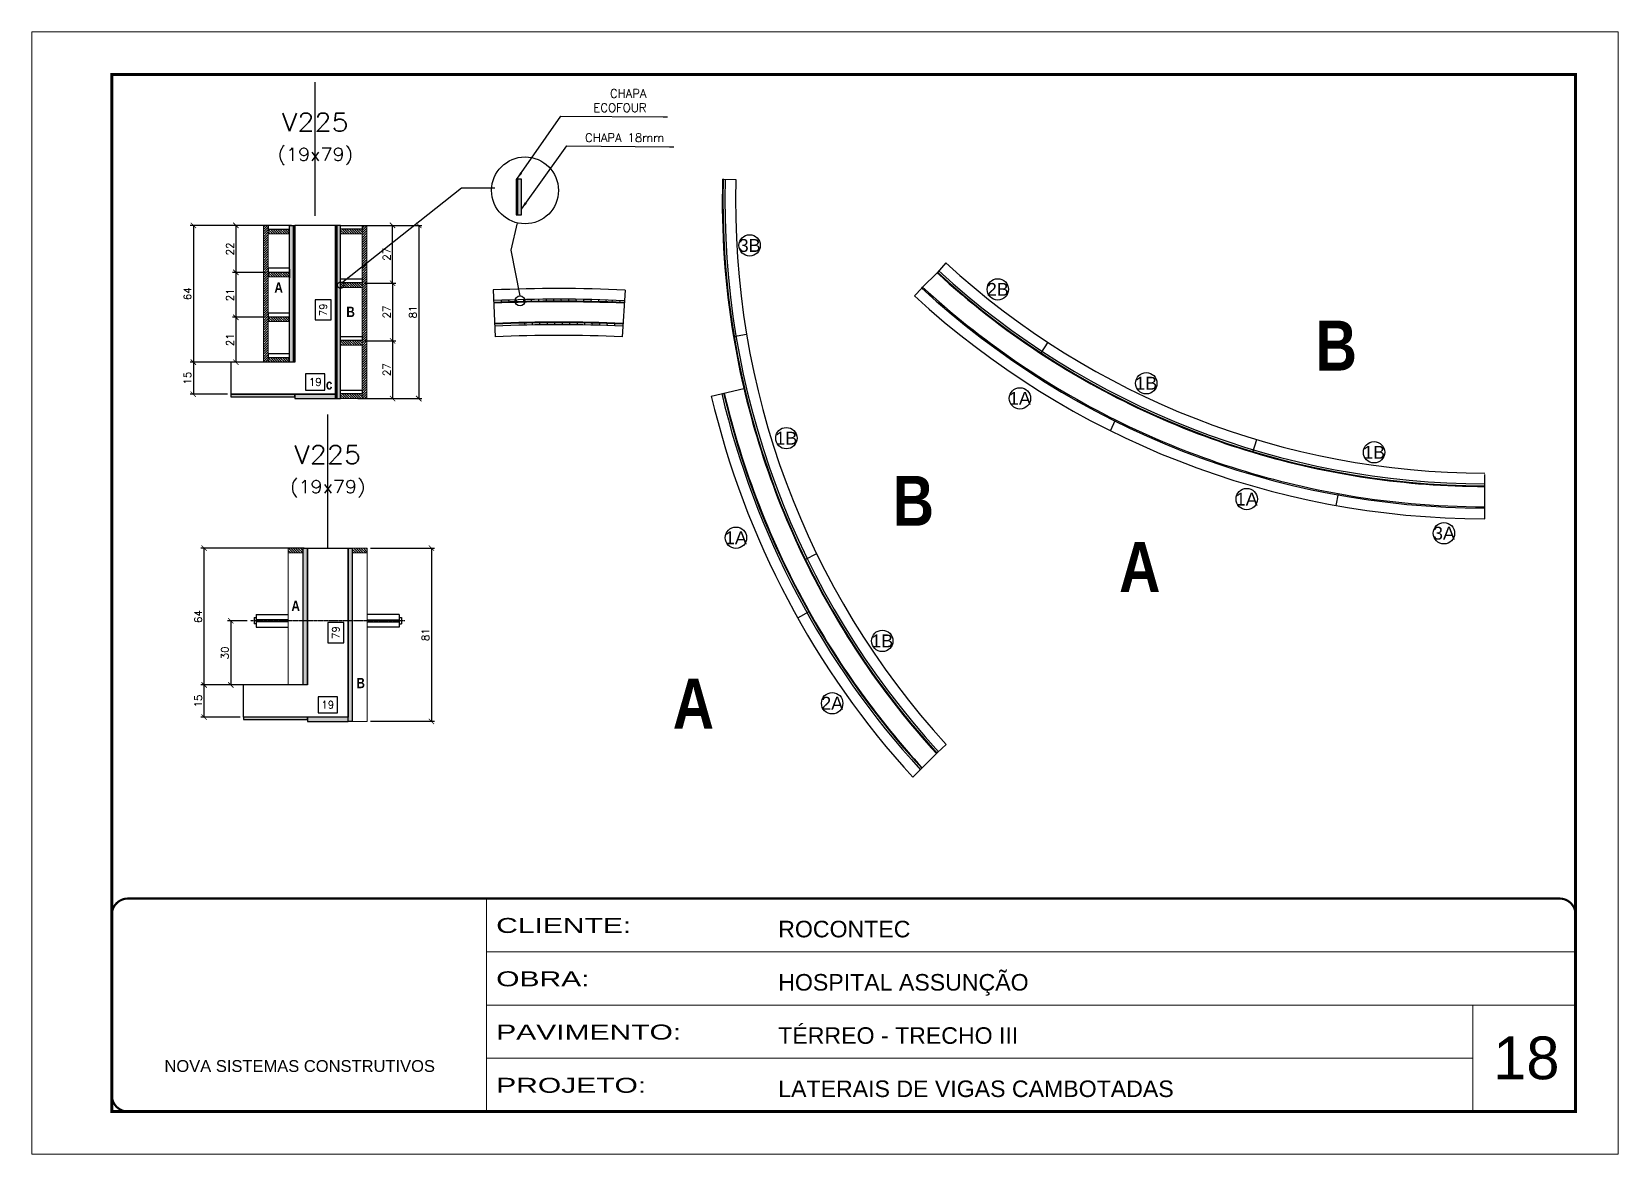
# Model space of a CAD drawing. Extents: x 2582 to 128055, y -26396 to 2611.
# Drawn here: x 4180 to 5665, y -3424 to -2374 of the extents above; entities that cross this region are included whole.
import ezdxf
from ezdxf.enums import TextEntityAlignment as Align

# ---------------------------------------------------------------- set-up
doc = ezdxf.new("R2010")
doc.units = 0
doc.header["$PDMODE"] = 35
for name, pattern in [('CONTINUO', [0]), ('DASHED', [0.75, 0.5, -0.25]), ('HIDDEN', [0.375, 0.25, -0.125])]:
    doc.linetypes.add(name, pattern=pattern)
for name, color, linetype, lineweight in [('CARIMBO', 255, 'Continuous', 9), ('CONCRETO', 251, 'Continuous', 25), ('Folhas', 255, 'Continuous', 9), ('Hachura', 251, 'Continuous', 9), ('Madeira', 126, 'Continuous', 18), ('SARRAFO DE PRESSAO', 251, 'DASHED', 9), ('Texto Seção', 7, 'Continuous', 15)]:
    doc.layers.add(name, color=color, linetype=linetype, lineweight=lineweight)
for name, color, linetype in [('COTA', 241, 'Continuous'), ('Cota Seção (2x)', 4, 'Continuous'), ('detalhes', 4, 'Continuous'), ('Painéis', 200, 'Continuous'), ('Romaneio', 10, 'Continuous'), ('TENSOR', 3, 'Continuous'), ('Texto de Titulo', 7, 'Continuous'), ('Texto Qtd Sarr', 242, 'Continuous')]:
    doc.layers.add(name, color=color, linetype=linetype)
doc.styles.add('ARIAL', font='arial.ttf')
doc.styles.add('COTA TECNICA', font='techl___.ttf', dxfattribs={"height": 10})
doc.styles.add('Romans', font='romans.shx')
doc.styles.add('TECNICA', font='techb___.ttf', dxfattribs={"height": 10})
doc.styles.add('Tecnologia', font='')
doc.styles.get('Tecnologia').set_extended_font_data('Forgotten Futurist')
doc.dimstyles.new('Cota Seção (2x)', dxfattribs={"dimtxt": 7, "dimasz": 5, "dimexe": 3, "dimexo": 3, "dimgap": 2, "dimtad": 3, "dimdec": 1, "dimlfac": 0.5, "dimzin": 12, "dimdsep": 46, "dimtxsty": 'Romans', "dimblk": 'ARCHTICK', "dimcen": 0, "dimclrd": 4, "dimclre": 4, "dimclrt": 1, "dimadec": 1, "dimazin": 3, "dimtfac": 1, "dimtdec": 1, "dimtmove": 0, "dimatfit": 3, "dimldrblk": 'OBLIQUE', "dimfxl": 1, "dimtolj": 1, "dimtzin": 12, "dimarcsym": 0})
doc.dimstyles.new('Cota Seção interna', dxfattribs={"dimtxt": 7, "dimasz": 6, "dimexe": 0.18, "dimexo": 2, "dimgap": -4, "dimtad": 3, "dimdec": 1, "dimlfac": 0.5, "dimzin": 12, "dimdsep": 46, "dimtxsty": 'Romans', "dimblk": 'ARCHTICK', "dimcen": 0.09, "dimse1": 1, "dimse2": 1, "dimsd1": 1, "dimsd2": 1, "dimclrd": 180, "dimclre": 5, "dimclrt": 1, "dimadec": 0, "dimazin": 3, "dimtfac": 1, "dimtdec": 1, "dimtofl": 0, "dimtmove": 0, "dimatfit": 3, "dimldrblk": 'ARCHTICK', "dimfxl": 1, "dimtolj": 1, "dimtzin": 0, "dimarcsym": 0})
doc.dimstyles.new('PAINEL', dxfattribs={"dimtxt": 10, "dimasz": 3, "dimexe": 3, "dimexo": 3, "dimgap": 3, "dimtad": 1, "dimdec": 1, "dimzin": 12, "dimdsep": 46, "dimtxsty": 'COTA TECNICA', "dimblk1": 'OBLIQUE', "dimblk2": 'OBLIQUE', "dimsah": 1, "dimcen": 0.9, "dimclrd": 4, "dimclre": 4, "dimclrt": 240, "dimadec": 1, "dimazin": 3, "dimtfac": 1, "dimtdec": 1, "dimtmove": 0, "dimatfit": 3, "dimfxl": 1, "dimtolj": 1, "dimtzin": 12, "dimarcsym": 0})

msp = doc.modelspace()

# ---------------------------------------------------------------- texts
at = {"color": 240, "char_height": 8, "attachment_point": 9, "style": 'Romans'}
for s, insert in [('\\A1;CHAPA  \\PECOFOUR', (4755.6, -2449.57)), ('\\A1;CHAPA 18mm', (4772.1, -2477.52))]:
    msp.add_mtext(s, dxfattribs=dict(at, insert=insert))
at = {"layer": 'CARIMBO', "style": 'ARIAL'}
msp.add_text('18', height=40, dxfattribs=at).set_placement((5547.99, -3354.33))
at = {"layer": 'detalhes', "style": 'TECNICA'}
for s, height, p in [('A', 9.6, (4407.27, -2618.51)), ('B', 9.6, (4474.63, -2641.31)), ('B', 46.73, (5381.9, -2691.44, 0)), ('c', 9.6, (4455.46, -2709.13)), ('B', 46.73, (4986.03, -2836.61, 0)), ('A', 46.73, (5197.92, -2898.42, 0)), ('A', 9.6, (4423.21, -2916.27)), ('B', 9.6, (4484.04, -2988.5)), ('A', 46.73, (4780.13, -3026.38, 0))]:
    msp.add_text(s, height=height, dxfattribs=at).set_placement(p)
at = {"layer": 'Romaneio', "color": 255, "linetype": 'ByBlock', "style": 'ARIAL'}
for s, p in [('3B', (4852.1, -2574.39)), ('2B', (5084.39, -2615.48)), ('1B', (5223.35, -2703.24)), ('1A', (5105.06, -2717.42)), ('1B', (4886.46, -2754.64)), ('1B', (5436.55, -2767.84)), ('1A', (5317.34, -2811.66)), ('1A', (4839.23, -2847.83)), ('3A', (5501.98, -2843.54)), ('1B', (4976.24, -2944.25)), ('2A', (4929.35, -3002.58))]:
    msp.add_text(s, height=12, dxfattribs=at).set_placement(p, align=Align.MIDDLE_CENTER)

# ---------------------------------------------------------------- blocks, each defined once
blk = doc.blocks.new('9999999999')
at = {"color": 30, "linetype": 'CONTINUO'}
for p, q in [((98564.6, 34230.2), (98564.6, 34429.4)), ((98564.6, 34379.6), (99584, 34379.6)), ((98564.6, 34329.8), (99488, 34329.8)), ((99584, 34329.8), (99488, 34329.8)), ((99488, 34329.8), (99488, 34230.2)), ((98564.6, 34280), (99488, 34280))]:
    blk.add_line(p, q, dxfattribs=at)
at = {"color": 30, "linetype": 'CONTINUO', "const_width": 2}
blk.add_lwpolyline([(99584, 34230.2), (99584, 34414.4, 0.414214), (99569, 34429.4), (98229, 34429.4, 0.414214), (98214, 34414.4), (98214, 34245.2, 0.414214), (98229, 34230.2), (99584, 34230.2)], format="xyb", dxfattribs=at)
at = {"layer": 'Folhas'}
blk.add_lwpolyline([(98139, 34190.2), (99624, 34190.2), (99624, 35240.2), (98139, 35240.2)], close=True, dxfattribs=at)
at = {"layer": 'Folhas', "color": 30, "const_width": 3}
blk.add_lwpolyline([(98214, 34230.2), (99584, 34230.2), (99584, 35200.2), (98214, 35200.2)], close=True, dxfattribs=at)
at = {"color": 7, "linetype": 'Continuous', "ltscale": 5, "style": 'ARIAL'}
for s, height, p in [('ROCONTEC', 15.48, (98837.7, 34393.1)), ('HOSPITAL ASSUNÇÃO', 15.483, (98837.7, 34343.3)), ('TÉRREO - TRECHO III', 15.483, (98837.7, 34293.5)), ('NOVA SISTEMAS CONSTRUTIVOS', 11.059, (98263.2, 34267.2)), ('LATERAIS DE VIGAS CAMBOTADAS', 15.483, (98837.7, 34243.7))]:
    blk.add_text(s, height=height, dxfattribs=at).set_placement(p)
at = {"layer": 'Folhas', "color": 7, "style": 'Tecnologia', "width": 1.5}
for s, p in [('CLIENTE:', (98573.7, 34397.2)), ('OBRA:', (98573.7, 34347.3)), ('PAVIMENTO:', (98573.7, 34297.5)), ('PROJETO:', (98573.7, 34247.7))]:
    blk.add_text(s, height=14, dxfattribs=at).set_placement(p)
blk = doc.blocks.new('titulo1')
at = {"layer": 'Defpoints', "color": 252, "linetype": 'HIDDEN', "ltscale": 2}
blk.add_line((0, 0), (0, 125), dxfattribs=at)
at = {"layer": 'Defpoints', "style": 'Romans', "oblique": 15}
blk.add_attdef('FOLHA', text='', height=10, dxfattribs=at).set_placement((0, 15.6), align=Align.MIDDLE_CENTER)
at = {"layer": 'Texto Qtd Sarr', "color": 3, "style": 'Romans', "oblique": 15}
for tag, height, p in [('TITULO', 17, (0, 71.4)), ('SEÇÃO', 12, (0, 41.5))]:
    blk.add_attdef(tag, text='', height=height, dxfattribs=at).set_placement(p, align=Align.MIDDLE_CENTER)
blk = doc.blocks.new('_Oblique')
at = {"color": 0, "linetype": 'ByBlock', "lineweight": -2}
blk.add_line((-0.5, -0.5), (0.5, 0.5), dxfattribs=at)
blk = doc.blocks.new('_ArchTick')
at = {"color": 0, "linetype": 'ByBlock', "const_width": 0.15}
blk.add_lwpolyline([(-0.5, -0.5), (0.5, 0.5)], dxfattribs=at)
blk = doc.blocks.new('*D182')
at = {"layer": 'COTA', "color": 4, "lineweight": -2, "transparency": 16777216}
for p, q in [((4375.2, -2985.5), (4338.5, -2985.5)), ((4341.5, -3015.5), (4341.5, -2985.5)), ((4375.2, -3015.5), (4338.5, -3015.5))]:
    blk.add_line(p, q, dxfattribs=at)
at = {"layer": 'Defpoints', "color": 0, "transparency": 16777216}
for p in [(4341.5, -2985.5), (4378.2, -2985.5), (4378.2, -3015.5)]:
    blk.add_point(p, dxfattribs=at)
at = {"layer": 'COTA', "color": 4, "lineweight": -2, "transparency": 16777216, "xscale": 5, "yscale": 5, "zscale": 5}
for p, rotation in [((4341.5, -2985.5), 90), ((4341.5, -3015.5), 270)]:
    blk.add_blockref('_ArchTick', p, dxfattribs=dict(at, rotation=rotation))
at = {"layer": 'COTA', "color": 1, "transparency": 16777216, "insert": (4336, -3000.5), "char_height": 7, "attachment_point": 5, "rotation": 90, "style": 'Romans'}
blk.add_mtext('\\A1;15', dxfattribs=at)
blk = doc.blocks.new('*D183')
at = {"layer": 'COTA', "color": 4, "lineweight": -2, "transparency": 16777216}
for p, q in [((4435.2, -2857.5), (4338.5, -2857.5)), ((4341.5, -2985.5), (4341.5, -2857.5)), ((4375.2, -2985.5), (4338.5, -2985.5))]:
    blk.add_line(p, q, dxfattribs=at)
at = {"layer": 'Defpoints', "color": 0, "transparency": 16777216}
for p in [(4341.5, -2857.5), (4438.2, -2857.5), (4378.2, -2985.5)]:
    blk.add_point(p, dxfattribs=at)
at = {"layer": 'COTA', "color": 4, "lineweight": -2, "transparency": 16777216, "xscale": 5, "yscale": 5, "zscale": 5}
for p, rotation in [((4341.5, -2857.5), 90), ((4341.5, -2985.5), 270)]:
    blk.add_blockref('_ArchTick', p, dxfattribs=dict(at, rotation=rotation))
at = {"layer": 'COTA', "color": 1, "transparency": 16777216, "insert": (4336, -2921.5), "char_height": 7, "attachment_point": 5, "rotation": 90, "style": 'Romans'}
blk.add_mtext('\\A1;64', dxfattribs=at)
blk = doc.blocks.new('*D184')
at = {"layer": 'Cota Seção (2x)', "color": 180, "lineweight": -2, "transparency": 16777216}
for p, q in [((4472.2, -2927), (4457.2, -2927)), ((4457.2, -2927), (4457.2, -2946)), ((4472.2, -2946), (4472.2, -2927)), ((4457.2, -2946), (4472.2, -2946))]:
    blk.add_line(p, q, dxfattribs=at)
at = {"layer": 'Defpoints', "color": 0, "transparency": 16777216}
for p in [(4438.2, -2857.5), (4476.2, -2857.5), (4438.2, -3015.5)]:
    blk.add_point(p, dxfattribs=at)
at = {"layer": 'Cota Seção (2x)', "color": 1, "transparency": 16777216, "insert": (4464.7, -2936.5), "char_height": 7, "attachment_point": 5, "rotation": 90, "style": 'Romans'}
blk.add_mtext('\\A1;79', dxfattribs=at)
blk = doc.blocks.new('*D185')
at = {"layer": 'Cota Seção (2x)', "color": 180, "lineweight": -2, "transparency": 16777216}
for p, q in [((4466.2, -2996.5), (4448.2, -2996.5)), ((4448.2, -2996.5), (4448.2, -3011.5)), ((4466.2, -3011.5), (4466.2, -2996.5)), ((4448.2, -3011.5), (4466.2, -3011.5))]:
    blk.add_line(p, q, dxfattribs=at)
at = {"layer": 'Defpoints', "color": 0, "transparency": 16777216}
for p in [(4438.2, -3015.5), (4438.2, -3023.5), (4476.2, -3019.5)]:
    blk.add_point(p, dxfattribs=at)
at = {"layer": 'Cota Seção (2x)', "color": 1, "transparency": 16777216, "insert": (4457.2, -3004), "char_height": 7, "attachment_point": 5, "style": 'Romans'}
blk.add_mtext('\\A1;19', dxfattribs=at)
blk = doc.blocks.new('*D191')
at = {"layer": 'COTA', "color": 4, "lineweight": -2, "transparency": 16777216}
for p, q in [((4497.2, -2857.5), (4557.2, -2857.5)), ((4554.2, -2857.5), (4554.2, -3019.5)), ((4497.2, -3019.5), (4557.2, -3019.5))]:
    blk.add_line(p, q, dxfattribs=at)
at = {"layer": 'Defpoints', "color": 0, "transparency": 16777216}
for p in [(4494.2, -2857.5), (4494.2, -3019.5), (4554.2, -3019.5)]:
    blk.add_point(p, dxfattribs=at)
at = {"layer": 'COTA', "color": 4, "lineweight": -2, "transparency": 16777216, "xscale": 5, "yscale": 5, "zscale": 5}
for p, rotation in [((4554.2, -2857.5), 90), ((4554.2, -3019.5), 270)]:
    blk.add_blockref('_ArchTick', p, dxfattribs=dict(at, rotation=rotation))
at = {"layer": 'COTA', "color": 1, "transparency": 16777216, "insert": (4548.7, -2938.5), "char_height": 7, "attachment_point": 5, "rotation": 90, "style": 'Romans'}
blk.add_mtext('\\A1;81', dxfattribs=at)
blk = doc.blocks.new('*D192')
at = {"layer": 'COTA', "color": 4, "lineweight": -2, "transparency": 16777216}
for p, q in [((4381.9, -2925.4), (4363.4, -2925.4)), ((4366.4, -2925.4), (4366.4, -2985.5)), ((4381.9, -2985.5), (4363.4, -2985.5))]:
    blk.add_line(p, q, dxfattribs=at)
at = {"layer": 'Defpoints', "color": 0, "transparency": 16777216}
for p in [(4384.9, -2925.4), (4366.4, -2985.5), (4384.9, -2985.5)]:
    blk.add_point(p, dxfattribs=at)
at = {"layer": 'COTA', "color": 4, "lineweight": -2, "transparency": 16777216, "xscale": 5, "yscale": 5, "zscale": 5}
for p, rotation in [((4366.4, -2925.4), 90), ((4366.4, -2985.5), 270)]:
    blk.add_blockref('_ArchTick', p, dxfattribs=dict(at, rotation=rotation))
at = {"layer": 'COTA', "color": 1, "transparency": 16777216, "insert": (4360.9, -2955.5), "char_height": 7, "attachment_point": 5, "rotation": 90, "style": 'Romans'}
blk.add_mtext('\\A1;30', dxfattribs=at)
blk = doc.blocks.new('*D187')
at = {"layer": 'COTA', "color": 4, "lineweight": -2, "transparency": 16777216}
for p, q in [((4485.5, -2555.6), (4545.4, -2555.6)), ((4542.4, -2555.6), (4542.4, -2717.6)), ((4485.5, -2717.6), (4545.4, -2717.6))]:
    blk.add_line(p, q, dxfattribs=at)
at = {"layer": 'Defpoints', "color": 0, "transparency": 16777216}
for p in [(4482.5, -2555.6), (4482.5, -2717.6), (4542.4, -2717.6)]:
    blk.add_point(p, dxfattribs=at)
at = {"layer": 'COTA', "color": 4, "lineweight": -2, "transparency": 16777216, "xscale": 5, "yscale": 5, "zscale": 5}
for p, rotation in [((4542.4, -2555.6), 90), ((4542.4, -2717.6), 270)]:
    blk.add_blockref('_ArchTick', p, dxfattribs=dict(at, rotation=rotation))
at = {"layer": 'COTA', "color": 1, "transparency": 16777216, "insert": (4536.9, -2636.6), "char_height": 7, "attachment_point": 5, "rotation": 90, "style": 'Romans'}
blk.add_mtext('\\A1;81', dxfattribs=at)
blk = doc.blocks.new('*D188')
at = {"layer": 'COTA', "color": 4, "lineweight": -2, "transparency": 16777216}
for p, q in [((4492.3, -2555.6), (4520.9, -2555.6)), ((4517.9, -2609.7), (4517.9, -2555.6)), ((4492.3, -2609.7), (4520.9, -2609.7))]:
    blk.add_line(p, q, dxfattribs=at)
at = {"layer": 'Defpoints', "color": 0, "transparency": 16777216}
for p in [(4489.3, -2555.6), (4517.9, -2555.6), (4489.3, -2609.7)]:
    blk.add_point(p, dxfattribs=at)
at = {"layer": 'COTA', "color": 4, "lineweight": -2, "transparency": 16777216, "xscale": 5, "yscale": 5, "zscale": 5}
for p, rotation in [((4517.9, -2555.6), 90), ((4517.9, -2609.7), 270)]:
    blk.add_blockref('_ArchTick', p, dxfattribs=dict(at, rotation=rotation))
at = {"layer": 'COTA', "color": 1, "transparency": 16777216, "insert": (4512.4, -2582.6), "char_height": 7, "attachment_point": 5, "rotation": 90, "style": 'Romans'}
blk.add_mtext('\\A1;27', dxfattribs=at)
blk = doc.blocks.new('*D197')
at = {"layer": 'COTA', "color": 4, "lineweight": -2, "transparency": 16777216}
for p, q in [((4398.5, -2555.6), (4368.2, -2555.6)), ((4371.2, -2555.6), (4371.2, -2599.6)), ((4398.5, -2599.6), (4368.2, -2599.6))]:
    blk.add_line(p, q, dxfattribs=at)
at = {"layer": 'Defpoints', "color": 0, "transparency": 16777216}
for p in [(4401.5, -2555.6), (4371.2, -2599.6), (4401.5, -2599.6)]:
    blk.add_point(p, dxfattribs=at)
at = {"layer": 'COTA', "color": 4, "lineweight": -2, "transparency": 16777216, "xscale": 5, "yscale": 5, "zscale": 5}
for p, rotation in [((4371.2, -2555.6), 90), ((4371.2, -2599.6), 270)]:
    blk.add_blockref('_ArchTick', p, dxfattribs=dict(at, rotation=rotation))
at = {"layer": 'COTA', "color": 1, "transparency": 16777216, "insert": (4365.7, -2577.6), "char_height": 7, "attachment_point": 5, "rotation": 90, "style": 'Romans'}
blk.add_mtext('\\A1;22', dxfattribs=at)
blk = doc.blocks.new('*D194')
at = {"layer": 'COTA', "color": 4, "lineweight": -2, "transparency": 16777216}
for p, q in [((4398.5, -2641.6), (4368.2, -2641.6)), ((4371.2, -2641.6), (4371.2, -2683.6)), ((4398.5, -2683.6), (4368.2, -2683.6))]:
    blk.add_line(p, q, dxfattribs=at)
at = {"layer": 'Defpoints', "color": 0, "transparency": 16777216}
for p in [(4401.5, -2641.6), (4371.2, -2683.6), (4401.5, -2683.6)]:
    blk.add_point(p, dxfattribs=at)
at = {"layer": 'COTA', "color": 4, "lineweight": -2, "transparency": 16777216, "xscale": 5, "yscale": 5, "zscale": 5}
for p, rotation in [((4371.2, -2641.6), 90), ((4371.2, -2683.6), 270)]:
    blk.add_blockref('_ArchTick', p, dxfattribs=dict(at, rotation=rotation))
at = {"layer": 'COTA', "color": 1, "transparency": 16777216, "insert": (4365.7, -2662.6), "char_height": 7, "attachment_point": 5, "rotation": 90, "style": 'Romans'}
blk.add_mtext('\\A1;21', dxfattribs=at)
blk = doc.blocks.new('*D195')
at = {"layer": 'COTA', "color": 4, "lineweight": -2, "transparency": 16777216}
for p, q in [((4492.3, -2609.7), (4520.9, -2609.7)), ((4517.9, -2609.7), (4517.9, -2663.6)), ((4492.3, -2663.6), (4520.9, -2663.6))]:
    blk.add_line(p, q, dxfattribs=at)
at = {"layer": 'Defpoints', "color": 0, "transparency": 16777216}
for p in [(4489.3, -2609.7), (4489.3, -2663.6), (4517.9, -2663.6)]:
    blk.add_point(p, dxfattribs=at)
at = {"layer": 'COTA', "color": 4, "lineweight": -2, "transparency": 16777216, "xscale": 5, "yscale": 5, "zscale": 5}
for p, rotation in [((4517.9, -2609.7), 90), ((4517.9, -2663.6), 270)]:
    blk.add_blockref('_ArchTick', p, dxfattribs=dict(at, rotation=rotation))
at = {"layer": 'COTA', "color": 1, "transparency": 16777216, "insert": (4512.4, -2636.6), "char_height": 7, "attachment_point": 5, "rotation": 90, "style": 'Romans'}
blk.add_mtext('\\A1;27', dxfattribs=at)
blk = doc.blocks.new('*D196')
at = {"layer": 'COTA', "color": 4, "lineweight": -2, "transparency": 16777216}
for p, q in [((4492.3, -2663.6), (4520.9, -2663.6)), ((4517.9, -2663.6), (4517.9, -2717.6)), ((4492.3, -2717.6), (4520.9, -2717.6))]:
    blk.add_line(p, q, dxfattribs=at)
at = {"layer": 'Defpoints', "color": 0, "transparency": 16777216}
for p in [(4489.3, -2663.6), (4489.3, -2717.6), (4517.9, -2717.6)]:
    blk.add_point(p, dxfattribs=at)
at = {"layer": 'COTA', "color": 4, "lineweight": -2, "transparency": 16777216, "xscale": 5, "yscale": 5, "zscale": 5}
for p, rotation in [((4517.9, -2663.6), 90), ((4517.9, -2717.6), 270)]:
    blk.add_blockref('_ArchTick', p, dxfattribs=dict(at, rotation=rotation))
at = {"layer": 'COTA', "color": 1, "transparency": 16777216, "insert": (4512.4, -2690.6), "char_height": 7, "attachment_point": 5, "rotation": 90, "style": 'Romans'}
blk.add_mtext('\\A1;27', dxfattribs=at)
blk = doc.blocks.new('*D186')
at = {"layer": 'COTA', "color": 4, "lineweight": -2, "transparency": 16777216}
blk.add_line((4423.3, -2555.6), (4328.4, -2555.6), dxfattribs=at)
at = {"layer": 'COTA', "color": 4, "linetype": 'ByBlock', "lineweight": -2, "transparency": 16777216}
for p, q in [((4331.4, -2555.6), (4331.4, -2683.6)), ((4423.3, -2683.6), (4328.4, -2683.6))]:
    blk.add_line(p, q, dxfattribs=at)
at = {"layer": 'Defpoints', "color": 0, "linetype": 'ByBlock', "transparency": 16777216}
for p in [(4426.3, -2555.6), (4331.4, -2683.6), (4426.3, -2683.6)]:
    blk.add_point(p, dxfattribs=at)
at = {"layer": 'COTA', "color": 4, "linetype": 'ByBlock', "lineweight": -2, "transparency": 16777216, "xscale": 5, "yscale": 5, "zscale": 5}
for p, rotation in [((4331.4, -2555.6), 90), ((4331.4, -2683.6), 270)]:
    blk.add_blockref('_ArchTick', p, dxfattribs=dict(at, rotation=rotation))
at = {"layer": 'COTA', "color": 1, "linetype": 'ByBlock', "transparency": 16777216, "insert": (4325.9, -2619.6), "char_height": 7, "attachment_point": 5, "rotation": 90, "style": 'Romans'}
blk.add_mtext('\\A1;64', dxfattribs=at)
blk = doc.blocks.new('*D193')
at = {"layer": 'COTA', "color": 4, "lineweight": -2, "transparency": 16777216}
for p, q in [((4363.5, -2683.6), (4328.4, -2683.6)), ((4331.4, -2683.6), (4331.4, -2713.6)), ((4363.5, -2713.6), (4328.4, -2713.6))]:
    blk.add_line(p, q, dxfattribs=at)
at = {"layer": 'Defpoints', "color": 0, "transparency": 16777216}
for p in [(4366.5, -2683.6), (4331.4, -2713.6), (4366.5, -2713.6)]:
    blk.add_point(p, dxfattribs=at)
at = {"layer": 'COTA', "color": 4, "lineweight": -2, "transparency": 16777216, "xscale": 5, "yscale": 5, "zscale": 5}
for p, rotation in [((4331.4, -2683.6), 90), ((4331.4, -2713.6), 270)]:
    blk.add_blockref('_ArchTick', p, dxfattribs=dict(at, rotation=rotation))
at = {"layer": 'COTA', "color": 1, "transparency": 16777216, "insert": (4325.9, -2698.6), "char_height": 7, "attachment_point": 5, "rotation": 90, "style": 'Romans'}
blk.add_mtext('\\A1;15', dxfattribs=at)
blk = doc.blocks.new('*D189')
at = {"layer": 'Cota Seção (2x)', "color": 180, "lineweight": -2, "transparency": 16777216}
for p, q in [((4460.5, -2625.1), (4445.5, -2625.1)), ((4445.5, -2625.1), (4445.5, -2644.1)), ((4460.5, -2644.1), (4460.5, -2625.1)), ((4445.5, -2644.1), (4460.5, -2644.1))]:
    blk.add_line(p, q, dxfattribs=at)
at = {"layer": 'Defpoints', "color": 0, "transparency": 16777216}
for p in [(4426.3, -2555.6), (4426.3, -2713.6), (4464.5, -2713.6)]:
    blk.add_point(p, dxfattribs=at)
at = {"layer": 'Cota Seção (2x)', "color": 1, "transparency": 16777216, "insert": (4453, -2634.6), "char_height": 7, "attachment_point": 5, "rotation": 90, "style": 'Romans'}
blk.add_mtext('\\A1;79', dxfattribs=at)
blk = doc.blocks.new('*D190')
at = {"layer": 'Cota Seção (2x)', "color": 180, "lineweight": -2, "transparency": 16777216}
for p, q in [((4454.5, -2694.6), (4436.5, -2694.6)), ((4436.5, -2694.6), (4436.5, -2709.6)), ((4454.5, -2709.6), (4454.5, -2694.6)), ((4436.5, -2709.6), (4454.5, -2709.6))]:
    blk.add_line(p, q, dxfattribs=at)
at = {"layer": 'Defpoints', "color": 0, "transparency": 16777216}
for p in [(4426.5, -2713.6), (4426.5, -2713.6), (4464.5, -2713.6)]:
    blk.add_point(p, dxfattribs=at)
at = {"layer": 'Cota Seção (2x)', "color": 1, "transparency": 16777216, "insert": (4445.5, -2702.1), "char_height": 7, "attachment_point": 5, "style": 'Romans'}
blk.add_mtext('\\A1;19', dxfattribs=at)
blk = doc.blocks.new('*D198')
at = {"layer": 'COTA', "color": 4, "lineweight": -2, "transparency": 16777216}
for p, q in [((4398.5, -2599.6), (4368.2, -2599.6)), ((4371.2, -2599.6), (4371.2, -2641.6)), ((4398.5, -2641.6), (4368.2, -2641.6))]:
    blk.add_line(p, q, dxfattribs=at)
at = {"layer": 'Defpoints', "color": 0, "transparency": 16777216}
for p in [(4401.5, -2599.6), (4371.2, -2641.6), (4401.5, -2641.6)]:
    blk.add_point(p, dxfattribs=at)
at = {"layer": 'COTA', "color": 4, "lineweight": -2, "transparency": 16777216, "xscale": 5, "yscale": 5, "zscale": 5}
for p, rotation in [((4371.2, -2599.6), 90), ((4371.2, -2641.6), 270)]:
    blk.add_blockref('_ArchTick', p, dxfattribs=dict(at, rotation=rotation))
at = {"layer": 'COTA', "color": 1, "transparency": 16777216, "insert": (4365.7, -2620.6), "char_height": 7, "attachment_point": 5, "rotation": 90, "style": 'Romans'}
blk.add_mtext('\\A1;21', dxfattribs=at)

# ---------------------------------------------------------------- dimensions: what is measured, and where the dimension line sits
at = {"layer": 'COTA', "linetype": 'ByBlock'}
dim = msp.add_linear_dim(base=(4331.38, -2683.63), p1=(4426.35, -2555.63), p2=(4426.35, -2683.63), angle=90, dimstyle='Cota Seção (2x)', dxfattribs=at)
dim.commit()
dim.dimension.update_dxf_attribs({"geometry": '*D186', "text_midpoint": (4325.88, -2619.63)})
at = {"layer": 'COTA'}
for base, p1, p2, picture, middle in [((4371.23, -2599.63), (4401.55, -2555.63), (4401.55, -2599.63), '*D197', (4365.73, -2577.63)), ((4542.45, -2717.6), (4482.48, -2555.6), (4482.48, -2717.6), '*D187', (4536.95, -2636.6)), ((4517.93, -2555.6), (4489.28, -2609.65), (4489.28, -2555.6), '*D188', (4512.43, -2582.62)), ((4371.23, -2641.63), (4401.55, -2599.63), (4401.55, -2641.63), '*D198', (4365.73, -2620.63)), ((4517.93, -2663.58), (4489.28, -2609.65), (4489.28, -2663.58), '*D195', (4512.43, -2636.62)), ((4371.23, -2683.63), (4401.55, -2641.63), (4401.55, -2683.63), '*D194', (4365.73, -2662.63)), ((4517.93, -2717.6), (4489.28, -2663.58), (4489.28, -2717.6), '*D196', (4512.43, -2690.59)), ((4331.38, -2713.6), (4366.47, -2683.6), (4366.47, -2713.6), '*D193', (4325.88, -2698.6)), ((4341.49, -2857.53), (4378.21, -2985.53), (4438.21, -2857.53), '*D183', (4335.99, -2921.53)), ((4554.18, -3019.53), (4494.21, -2857.53), (4494.21, -3019.53), '*D191', (4548.68, -2938.53)), ((4366.35, -2985.53), (4384.91, -2925.45), (4384.91, -2985.53), '*D192', (4360.85, -2955.49)), ((4341.49, -2985.53), (4378.21, -3015.53), (4378.21, -2985.53), '*D182', (4335.99, -3000.53))]:
    dim = msp.add_linear_dim(base=base, p1=p1, p2=p2, angle=90, dimstyle='Cota Seção (2x)', dxfattribs=at)
    dim.commit()
    dim.dimension.update_dxf_attribs({"geometry": picture, "text_midpoint": middle})
at = {"layer": 'Cota Seção (2x)'}
for base, p1, p2, angle, picture, middle in [((4464.47, -2713.6), (4426.35, -2555.63), (4426.35, -2713.6), 90, '*D189', (4464.47, -2634.6)), ((4476.21, -2857.53), (4438.21, -3015.53), (4438.21, -2857.53), 90, '*D184', (4476.21, -2936.53)), ((4438.21, -3015.53), (4476.21, -3019.53), (4438.21, -3023.53), 180, '*D185', (4457.21, -3015.53))]:
    dim = msp.add_linear_dim(base=base, p1=p1, p2=p2, angle=angle, dimstyle='Cota Seção interna', dxfattribs=at)
    dim.commit()
    dim.dimension.update_dxf_attribs({"geometry": picture, "text_midpoint": middle, "dimtype": 160})
dim = msp.add_linear_dim(base=(4426.48, -2713.59), p1=(4464.47, -2713.6), p2=(4426.48, -2713.6), angle=180, dimstyle='Cota Seção interna', dxfattribs=at)
dim.commit()
dim.dimension.update_dxf_attribs({"geometry": '*D190', "text_midpoint": (4445.47, -2702.09)})

# ---------------------------------------------------------------- hatches: boundary and pattern name
at = {"layer": 'Hachura'}
h = msp.add_hatch(color=256, dxfattribs=at)
h.dxf.hatch_style = 1
h.paths.add_polyline_path([(4638.46, -2512.33), (4634.86, -2512.33), (4634.86, -2545.65), (4638.46, -2545.65)])
h = msp.add_hatch(dxfattribs=at)
h.set_pattern_fill('ANSI31', color=256, scale=0.5, angle=180, style=0)
h.set_pattern_definition([(225, (-3832.2448, -25516.4506), (1.12253202, -1.12253202), [])])
h.paths.add_polyline_path([(4397.15, -2555.63), (4401.55, -2555.63), (4401.55, -2683.63), (4397.15, -2683.63)])
h = msp.add_hatch(dxfattribs=at)
h.set_pattern_fill('ANSI31', color=256, scale=0.5, angle=270, style=0)
h.set_pattern_definition([(315, (27387.617, -10793.2762), (1.12253202, 1.12253202), [])])
h.paths.add_polyline_path([(4401.55, -2563.63), (4401.55, -2559.23), (4421.55, -2559.23), (4421.55, -2563.63)])
h = msp.add_hatch(color=256, dxfattribs=at)
h.dxf.hatch_style = 1
h.paths.add_polyline_path([(4421.55, -2555.63), (4425.15, -2555.63), (4425.15, -2683.63), (4421.55, -2683.63)])
h = msp.add_hatch(color=256, dxfattribs=at)
h.dxf.hatch_style = 1
h.paths.add_polyline_path([(4469.27, -2555.6), (4465.67, -2555.6), (4465.67, -2717.6), (4469.27, -2717.6)])
h = msp.add_hatch(dxfattribs=at)
h.set_pattern_fill('ANSI31', color=256, scale=0.5, angle=270, style=0)
h.set_pattern_definition([(315, (27387.4913, -10793.2392), (1.12253202, 1.12253202), [])])
h.paths.add_polyline_path([(4489.28, -2563.6), (4489.28, -2559.2), (4469.28, -2559.2), (4469.28, -2563.6)])
h = msp.add_hatch(dxfattribs=at)
h.set_pattern_fill('ANSI31', color=256, scale=0.5, angle=180, style=0)
h.set_pattern_definition([(225, (-3740.3727, -25515.4136), (1.12253202, -1.12253202), [])])
h.paths.add_polyline_path([(4489.28, -2555.6), (4493.68, -2555.6), (4493.68, -2717.6), (4489.28, -2717.6)])
h = msp.add_hatch(dxfattribs=at)
h.set_pattern_fill('ANSI31', color=256, scale=0.5, angle=270, style=0)
h.set_pattern_definition([(315, (27387.617, -10833.2762), (1.12253202, 1.12253202), [])])
h.paths.add_polyline_path([(4401.55, -2603.63), (4401.55, -2599.23), (4421.55, -2599.23), (4421.55, -2603.63)])
h = msp.add_hatch(dxfattribs=at)
h.set_pattern_fill('ANSI31', color=256, scale=0.5, angle=270, style=0)
h.set_pattern_definition([(315, (27387.4913, -10843.2954), (1.12253202, 1.12253202), [])])
h.paths.add_polyline_path([(4489.28, -2613.65), (4489.28, -2609.25), (4469.28, -2609.25), (4469.28, -2613.65)])
h = msp.add_hatch(dxfattribs=at)
h.set_pattern_fill('ANSI31', color=256, scale=0.5, angle=270, style=0)
h.set_pattern_definition([(315, (27387.617, -10875.2748), (1.12253202, 1.12253202), [])])
h.paths.add_polyline_path([(4401.55, -2645.63), (4401.55, -2641.23), (4421.55, -2641.23), (4421.55, -2645.63)])
h = msp.add_hatch(dxfattribs=at)
h.set_pattern_fill('ANSI31', color=256, scale=0.5, angle=270, style=0)
h.set_pattern_definition([(315, (27455.0892, -10897.2285), (1.12253202, 1.12253202), [])])
h.paths.add_polyline_path([(4469.28, -2667.58), (4469.28, -2663.18), (4489.28, -2663.18), (4489.28, -2667.58)])
h = msp.add_hatch(dxfattribs=at)
h.set_pattern_fill('ANSI31', color=256, scale=0.5, angle=270, style=0)
h.set_pattern_definition([(315, (27387.617, -10913.2762), (1.12253202, 1.12253202), [])])
h.paths.add_polyline_path([(4401.55, -2683.63), (4401.55, -2679.23), (4421.55, -2679.23), (4421.55, -2683.63)])
h = msp.add_hatch(color=256, dxfattribs=at)
h.dxf.hatch_style = 1
h.paths.add_polyline_path([(4426.47, -2716), (4426.47, -2713.6), (4366.47, -2713.6), (4366.47, -2716)])
h = msp.add_hatch(color=256, dxfattribs=at)
h.dxf.hatch_style = 1
h.paths.add_polyline_path([(4464.47, -2717.6), (4464.47, -2713.6), (4426.48, -2713.6), (4426.48, -2717.6)])
h = msp.add_hatch(dxfattribs=at)
h.set_pattern_fill('ANSI31', color=256, scale=0.5, angle=270, style=0)
h.set_pattern_definition([(315, (27387.4913, -10947.2392), (1.12253202, 1.12253202), [])])
h.paths.add_polyline_path([(4489.28, -2717.6), (4489.28, -2713.2), (4469.28, -2713.2), (4469.28, -2717.6)])
h = msp.add_hatch(dxfattribs=at)
h.set_pattern_fill('ANSI31', color=256, scale=0.5, angle=270, style=0)
h.set_pattern_definition([(315, (27386.0281, -11165.1756), (1.12253202, 1.12253202), [])])
h.paths.add_polyline_path([(4434.21, -2861.93), (4434.21, -2857.53), (4420.21, -2857.53), (4420.21, -2861.93)])
h = msp.add_hatch(color=256, dxfattribs=at)
h.dxf.hatch_style = 1
h.paths.add_polyline_path([(4434.21, -2857.53), (4438.21, -2857.53), (4438.21, -2985.53), (4434.21, -2985.53)])
h = msp.add_hatch(color=256, dxfattribs=at)
h.dxf.hatch_style = 1
h.paths.add_polyline_path([(4476.21, -2857.53), (4480.21, -2857.53), (4480.21, -3019.53), (4476.21, -3019.53)])
h = msp.add_hatch(dxfattribs=at)
h.set_pattern_fill('ANSI31', color=256, scale=0.5, angle=270, style=0)
h.set_pattern_definition([(315, (27326.0281, -11165.1756), (1.12253202, 1.12253202), [])])
h.paths.add_polyline_path([(4494.21, -2861.93), (4494.21, -2857.53), (4480.21, -2857.53), (4480.21, -2861.93)])
h = msp.add_hatch(color=256, dxfattribs=at)
h.dxf.hatch_style = 1
h.paths.add_polyline_path([(4438.21, -3017.93), (4438.21, -3015.53), (4378.21, -3015.53), (4378.21, -3017.93)])
h = msp.add_hatch(color=256, dxfattribs=at)
h.dxf.hatch_style = 1
h.paths.add_polyline_path([(4476.21, -3019.53), (4476.21, -3015.53), (4438.21, -3015.53), (4438.21, -3019.53)])

# ---------------------------------------------------------------- linework, layer by layer
at = {"ltscale": 3}
for p, q in [((4388.21, -2922.45), (4388.21, -2928.45)), ((4388.21, -2922.45), (4390.21, -2922.45)), ((4390.21, -2919.45), (4390.21, -2931.45)), ((4390.21, -2919.45), (4420.21, -2919.45)), ((4420.21, -2924.45), (4390.21, -2924.45)), ((4524.21, -2919.45), (4494.21, -2919.45)), ((4494.21, -2924.45), (4524.21, -2924.45)), ((4524.21, -2919.45), (4524.21, -2931.45)), ((4524.21, -2922.45), (4526.21, -2922.45)), ((4526.21, -2922.45), (4526.21, -2928.45)), ((4390.21, -2928.45), (4388.21, -2928.45)), ((4420.21, -2926.45), (4390.21, -2926.45)), ((4390.21, -2931.45), (4420.21, -2931.45)), ((4494.21, -2926.45), (4524.21, -2926.45)), ((4524.21, -2931.45), (4494.21, -2931.45)), ((4524.21, -2928.45), (4526.21, -2928.45))]:
    msp.add_line(p, q, dxfattribs=at)
at = {"layer": 'CONCRETO'}
for q in [(4438.21, -2857.53), (4378.21, -2985.53)]:
    msp.add_line((4438.21, -2985.53), q, dxfattribs=at)
for points in [[(4366.47, -2683.6), (4366.47, -2713.6), (4426.47, -2713.6), (4426.47, -2713.6), (4464.47, -2713.6), (4464.47, -2555.6), (4426.35, -2555.63), (4426.47, -2683.6), (4366.47, -2683.6)], [(4366.47, -2683.6), (4366.47, -2683.6)], [(4438.21, -2857.53), (4438.21, -2857.53), (4476.21, -2857.53), (4476.21, -3015.53), (4476.21, -3015.53), (4476.21, -3015.53), (4438.21, -3015.53), (4378.21, -3015.53), (4378.21, -2985.53)]]:
    msp.add_lwpolyline(points, dxfattribs=at)
at = {"layer": 'Cota Seção (2x)', "color": 30, "true_color": 0xf26722}
for centre, radius in [((4641.87, -2522.88), 31.28), ((4637.16, -2626.25), 4.65)]:
    msp.add_circle(centre, radius, dxfattribs=at)
at = {"layer": 'Cota Seção (2x)', "color": 1}
msp.add_circle((4469.28, -2611.45), 3.05, dxfattribs=at)
at = {"layer": 'Madeira'}
msp.add_line((4469.28, -2675.18), (4469.28, -2679.58), dxfattribs=at)
for points in [[(4397.15, -2555.63), (4401.55, -2555.63), (4401.55, -2683.63), (4397.15, -2683.63)], [(4401.55, -2563.63), (4401.55, -2559.23), (4421.55, -2559.23), (4421.55, -2563.63)], [(4489.28, -2563.6), (4489.28, -2559.2), (4469.28, -2559.2), (4469.28, -2563.6)], [(4489.28, -2555.6), (4493.68, -2555.6), (4493.68, -2717.6), (4489.28, -2717.6)], [(4401.55, -2603.63), (4401.55, -2599.23), (4421.55, -2599.23), (4421.55, -2603.63)], [(4489.28, -2613.65), (4489.28, -2609.25), (4469.28, -2609.25), (4469.28, -2613.65)], [(4401.55, -2645.63), (4401.55, -2641.23), (4421.55, -2641.23), (4421.55, -2645.63)], [(4469.28, -2667.58), (4469.28, -2663.18), (4489.28, -2663.18), (4489.28, -2667.58)], [(4401.55, -2683.63), (4401.55, -2679.23), (4421.55, -2679.23), (4421.55, -2683.63)], [(4489.28, -2717.6), (4489.28, -2713.2), (4469.28, -2713.2), (4469.28, -2717.6)], [(4434.21, -2861.93), (4434.21, -2857.53), (4420.21, -2857.53), (4420.21, -2861.93)], [(4434.21, -2857.53), (4420.21, -2857.53), (4420.21, -2985.53), (4434.21, -2985.53)], [(4494.21, -2861.93), (4494.21, -2857.53), (4480.21, -2857.53), (4480.21, -2861.93)], [(4494.21, -2857.53), (4480.21, -2857.53), (4480.21, -3019.53), (4494.21, -3019.53)]]:
    msp.add_lwpolyline(points, close=True, dxfattribs=at)
at = {"layer": 'Painéis'}
for p, q in [((4826.8, -2512.43), (4828, -2512.46)), ((4828, -2512.46), (4839.19, -2512.77)), ((4401.55, -2595.63), (4401.55, -2603.63)), ((4421.55, -2596.63), (4421.55, -2604.63)), ((5013.23, -2614.24), (5014.04, -2613.35)), ((5014.04, -2613.35), (5027.48, -2599.92)), ((4612.08, -2616.03), (4614.01, -2659.79)), ((4619.51, -2625.73), (4619.59, -2627.53)), ((4626.51, -2625.48), (4626.59, -2627.27)), ((4633.5, -2625.26), (4633.58, -2627.05)), ((4640.5, -2625.07), (4640.58, -2626.87)), ((4647.5, -2624.92), (4647.58, -2626.72)), ((4654.5, -2624.81), (4654.58, -2626.61)), ((4661.51, -2624.73), (4661.59, -2626.53)), ((4668.51, -2624.69), (4668.59, -2626.49)), ((4675.52, -2624.68), (4675.6, -2626.48)), ((4682.53, -2624.71), (4682.61, -2626.51)), ((4689.54, -2624.78), (4689.62, -2626.58)), ((4696.55, -2624.88), (4696.63, -2626.68)), ((4703.56, -2625.01), (4703.64, -2626.81)), ((4710.58, -2625.18), (4710.66, -2626.99)), ((4717.59, -2625.39), (4717.67, -2627.2)), ((4723.48, -2625.59), (4723.17, -2627.38)), ((4730.53, -2625.87), (4730.23, -2627.66)), ((4735.49, -2616.08), (4732.63, -2659.79)), ((5006.46, -2621.59), (5013.23, -2614.24)), ((4401.55, -2637.63), (4401.55, -2645.63)), ((4641.47, -2647.05), (4641.55, -2648.85)), ((4648.47, -2646.91), (4648.55, -2648.71)), ((4655.48, -2646.8), (4655.56, -2648.6)), ((4662.48, -2646.72), (4662.56, -2648.52)), ((4669.49, -2646.69), (4669.57, -2648.49)), ((4676.49, -2646.68), (4676.57, -2648.48)), ((4683.5, -2646.72), (4683.58, -2648.52)), ((4690.51, -2646.79), (4690.59, -2648.59)), ((4697.52, -2646.9), (4697.6, -2648.7)), ((4704.54, -2647.04), (4704.62, -2648.84)), ((4711.55, -2647.22), (4711.63, -2649.02)), ((4718.57, -2647.44), (4718.65, -2649.24)), ((4725.58, -2647.69), (4725.5, -2649.49)), ((4816.23, -2715.29), (4846.7, -2708.14)), ((5540.13, -2798.64), (5540.13, -2788.64)), ((5540.13, -2799.84), (5540.13, -2798.64)), ((5540.13, -2818.82), (5540.13, -2799.84)), ((5540.12, -2830.02), (5540.13, -2820.02)), ((5540.13, -2820.02), (5540.13, -2818.82)), ((5036.11, -3041.24), (5027.85, -3048.8)), ((5026.97, -3049.61), (5004.89, -3071.85)), ((5027.85, -3048.8), (5026.97, -3049.61))]:
    msp.add_line(p, q, dxfattribs=at)
at = {"layer": 'Painéis', "linetype": 'ByBlock'}
for p, q in [((4469.28, -2555.6), (4489.28, -2555.6)), ((4489.28, -2591.65), (4489.28, -2595.65)), ((5035.86, -2590.78), (5027.48, -2599.92)), ((4489.28, -2609.65), (4489.9, -2609.65)), ((4836.94, -2659.48), (4849.17, -2657.43)), ((5131.28, -2665), (5124.48, -2675.37)), ((5189.71, -2747.66), (5194.69, -2737.63)), ((5323.24, -2767.87), (5326.79, -2755.99)), ((5402.85, -2806.52), (5400.87, -2817.54)), ((4914.83, -2862.88), (4903.69, -2868.31)), ((4897.07, -2922.86), (4907.88, -2916.79))]:
    msp.add_line(p, q, dxfattribs=at)
at = {"layer": 'Painéis'}
for points in [[(4634.86, -2512.33), (4633.66, -2512.33), (4633.66, -2545.65), (4634.86, -2545.65)], [(4638.46, -2512.33), (4634.86, -2512.33), (4634.86, -2545.65), (4638.46, -2545.65)], [(4421.55, -2555.63), (4425.15, -2555.63), (4425.15, -2683.63), (4421.55, -2683.63)], [(4425.15, -2555.63), (4426.35, -2555.63), (4426.35, -2683.63), (4425.15, -2683.63)], [(4465.67, -2555.6), (4464.47, -2555.6), (4464.47, -2717.6), (4465.67, -2717.6)], [(4469.27, -2555.6), (4465.67, -2555.6), (4465.67, -2717.6), (4469.27, -2717.6)], [(4426.47, -2716), (4426.47, -2713.6), (4366.47, -2713.6), (4366.47, -2716)], [(4464.47, -2717.6), (4464.47, -2713.6), (4426.48, -2713.6), (4426.48, -2717.6)], [(4434.21, -2857.53), (4438.21, -2857.53), (4438.21, -2985.53), (4434.21, -2985.53)], [(4476.21, -2857.53), (4480.21, -2857.53), (4480.21, -3019.53), (4476.21, -3019.53)], [(4438.21, -3017.93), (4438.21, -3015.53), (4378.21, -3015.53), (4378.21, -3017.93)], [(4476.21, -3019.53), (4476.21, -3015.53), (4438.21, -3015.53), (4438.21, -3019.53)]]:
    msp.add_lwpolyline(points, close=True, dxfattribs=at)
at = {"layer": 'Painéis', "linetype": 'ByBlock'}
for points in [[(4401.55, -2559.23), (4421.55, -2559.23), (4421.55, -2555.63), (4401.55, -2555.63)], [(4489.28, -2559.2), (4469.28, -2559.2), (4469.28, -2555.6), (4489.28, -2555.6)], [(4401.55, -2599.23), (4421.55, -2599.23), (4421.55, -2595.63), (4401.55, -2595.63)], [(4489.28, -2609.25), (4469.28, -2609.25), (4469.28, -2605.65), (4489.28, -2605.65)], [(4401.55, -2641.23), (4421.55, -2641.23), (4421.55, -2637.63), (4401.55, -2637.63)], [(4489.28, -2663.18), (4469.28, -2663.18), (4469.28, -2659.58), (4489.28, -2659.58)], [(4401.55, -2679.23), (4421.55, -2679.23), (4421.55, -2675.63), (4401.55, -2675.63)], [(4489.28, -2713.2), (4469.28, -2713.2), (4469.28, -2709.6), (4489.28, -2709.6)]]:
    msp.add_lwpolyline(points, close=True, dxfattribs=at)
for centre, radius, start, end in [((5590.88, -2533.59), 764.37, 178.41332, 189.47899), ((5590.88, -2533.59), 763.77, 178.41332, 222.46038), ((5590.88, -2533.59), 761.97, 178.41332, 222.46038), ((5590.88, -2533.59), 751.97, 178.41332, 222.46038), ((5541.43, -2039.25), 758.19, 227.48916, 269.90185), ((5541.43, -2039.25), 748.19, 227.48916, 269.90185), ((5540.61, -2041.35), 777.47, 227.36833, 243.58137), ((5541.43, -2039.25), 760.59, 227.48916, 236.75648), ((5541.43, -2039.25), 759.99, 227.48916, 269.90185), ((5540.61, -2041.35), 788.67, 227.36833, 269.9649), ((5540.61, -2041.35), 778.67, 227.36833, 269.9649), ((5590.88, -2533.59), 764.37, 189.47899, 205.96969), ((5541.43, -2039.25), 760.59, 236.75648, 253.32916), ((5594.42, -2531.75), 799.54, 193.27072, 222.49451), ((5594.42, -2531.75), 789.54, 193.27162, 222.46004), ((5594.42, -2531.75), 787.74, 193.27178, 222.45163), ((5594.42, -2531.75), 787.14, 193.27184, 209.28568), ((5540.61, -2041.35), 777.47, 243.58137, 259.7944), ((5541.43, -2039.25), 760.59, 253.32916, 269.90185), ((5540.61, -2041.35), 777.47, 259.7944, 269.9649), ((5590.88, -2533.59), 764.37, 205.96969, 222.46038), ((5594.42, -2531.75), 787.14, 209.28568, 222.45163)]:
    msp.add_arc(centre, radius, start, end, dxfattribs=at)
at = {"layer": 'Painéis'}
for radius, start in [(1386.4, 87.42964), (1376.4, 87.4382), (1374.6, 87.43975), (1374, 87.44027), (1355, 87.45691), (1354.4, 87.45744), (1352.6, 87.45904), (1342.6, 87.46802)]:
    msp.add_arc((4673.32, -4001.08), radius, start, 92.53173, dxfattribs=at)
at = {"layer": 'Romaneio', "color": 1, "linetype": 'ByBlock'}
for centre in [(4852.1, -2574.39), (5084.39, -2615.48), (5223.35, -2703.24), (5105.06, -2717.42), (4886.46, -2754.64), (5436.55, -2767.84), (5317.34, -2811.66), (5501.98, -2843.54), (4839.23, -2847.83), (4976.24, -2944.25), (4929.35, -3002.58)]:
    msp.add_circle(centre, 10, dxfattribs=at)
at = {"layer": 'TENSOR', "linetype": 'HIDDEN', "ltscale": 0.5}
msp.add_line((4529.21, -2925.45), (4384.91, -2925.45), dxfattribs=at)

# ---------------------------------------------------------------- block references
at = {"layer": 'SARRAFO DE PRESSAO', "color": 6, "linetype": 'ByBlock'}
msp.add_blockref('9999999999', (-93958.84, -37614.68), dxfattribs=at)
at = {"layer": 'Texto Seção'}
ref = msp.add_blockref('titulo1', (4445.56, -2546.59), dxfattribs=at)
ref.add_attrib('TITULO', 'V225', dxfattribs={"layer": 'Texto de Titulo', "color": 7, "height": 17, "style": 'Romans', "width": 1.1}).set_placement((4445.56, -2459.09), align=Align.MIDDLE_CENTER)
ref.add_attrib('SEÇÃO', '(19x79)', dxfattribs={"layer": 'Texto de Titulo', "color": 7, "height": 12, "style": 'Romans', "width": 1.1}).set_placement((4445.56, -2489.09), align=Align.MIDDLE_CENTER)
ref = msp.add_blockref('titulo1', (4457.16, -2857.53), dxfattribs=at)
ref.add_attrib('TITULO', 'V225', dxfattribs={"layer": 'Texto de Titulo', "color": 7, "height": 17, "style": 'Romans', "width": 1.1}).set_placement((4457.16, -2770.03), align=Align.MIDDLE_CENTER)
ref.add_attrib('SEÇÃO', '(19x79)', dxfattribs={"layer": 'Texto de Titulo', "color": 7, "height": 12, "style": 'Romans', "width": 1.1}).set_placement((4457.16, -2800.03), align=Align.MIDDLE_CENTER)

msp.set_redraw_order([(e.dxf.handle, doc.entitydb.next_handle()) for e in msp.query("TEXT MTEXT ATTDEF DIMENSION ARC_DIMENSION")])  # texts and dimensions are drawn at this point

# ---------------------------------------------------------------- leaders
at = {"annotation_type": 0, "has_hookline": 1, "hookline_direction": 1, "horizontal_direction": (-1, 0, 0)}
for points in [[(4634.26, -2512.33), (4675.33, -2453.36), (4771.26, -2454.21)], [(4638.46, -2540.29), (4681.06, -2481.31), (4776.99, -2482.17)]]:
    msp.add_leader(points, dimstyle='PAINEL', override={"dimasz": 7}, dxfattribs=at)
at = {"layer": 'Painéis', "linetype": 'ByBlock'}
for points in [[(4471.21, -2608.31), (4582.29, -2520.53), (4613.46, -2520.53)], [(4637.16, -2621.61), (4629.01, -2578.92), (4634.88, -2553.37)]]:
    msp.add_leader(points, dimstyle='PAINEL', override={"dimgap": 3, "dimtad": 0}, dxfattribs=at)

doc.saveas('drawing.dxf')
